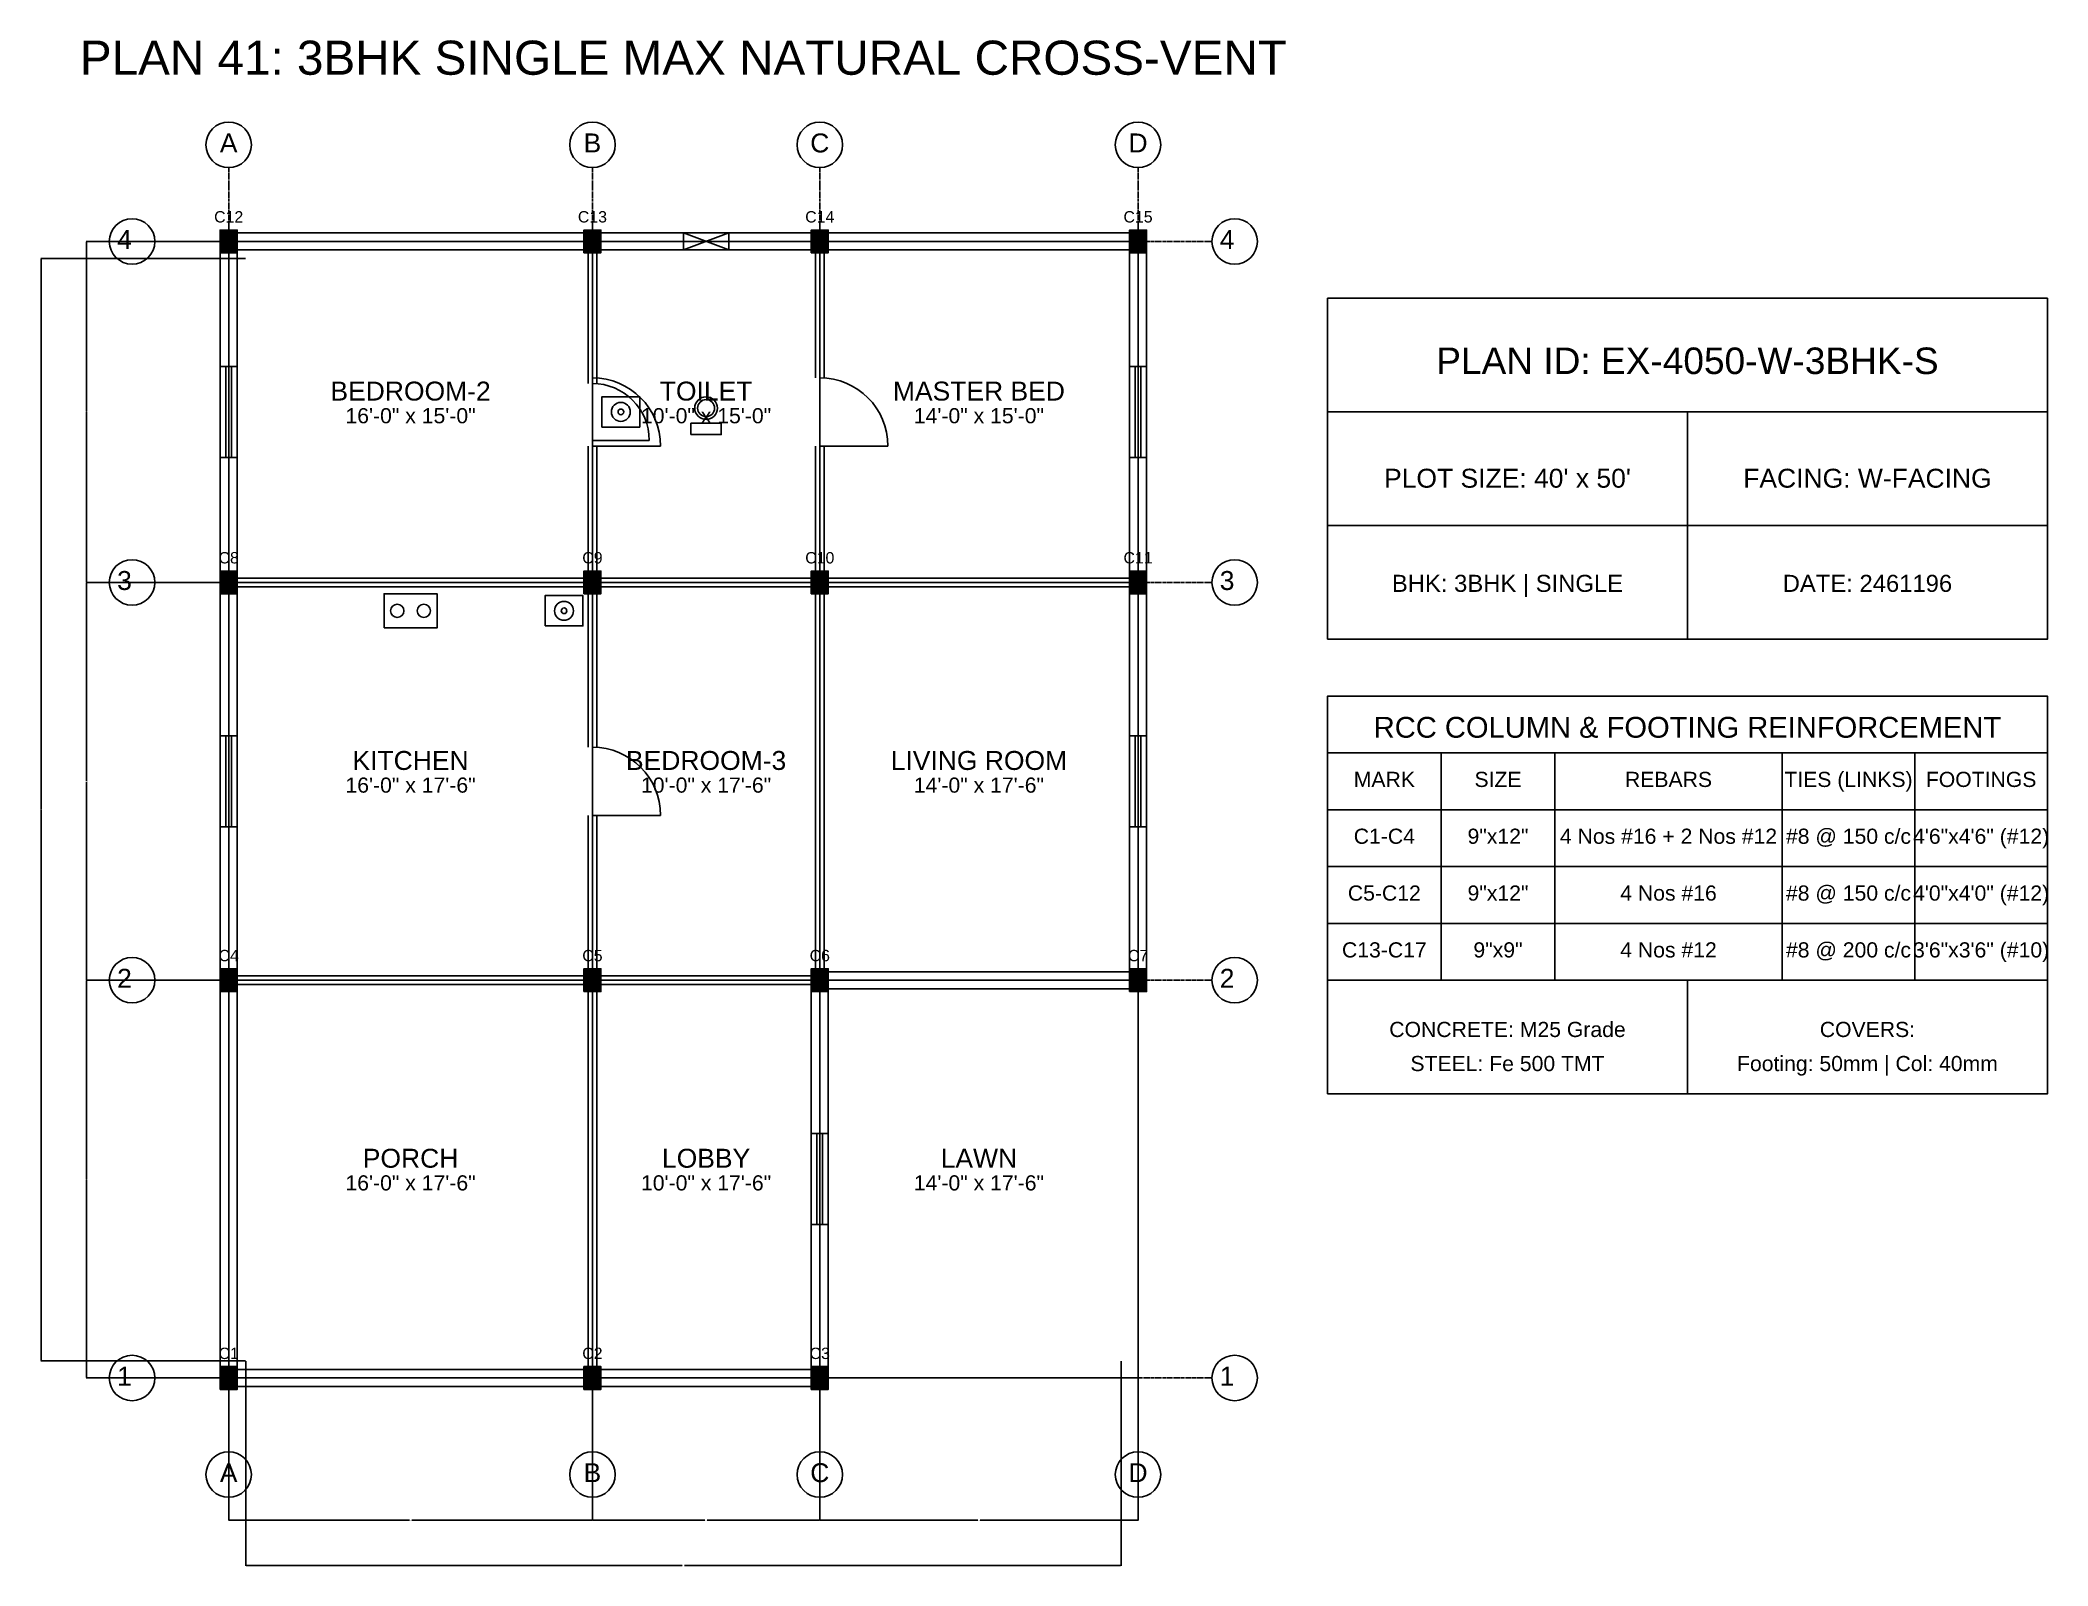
# Model space of a CAD drawing. Header units: inches. Extents: x -134 to 23580, y -99 to 23207.
# Drawn here: x -100 to 960, y 9901 to 10706 of the extents above; entities that cross this region are included whole.
import ezdxf
from ezdxf.enums import TextEntityAlignment as Align

# ---------------------------------------------------------------- set-up
doc = ezdxf.new("R2010")
doc.units = ezdxf.units.IN
doc.header["$MEASUREMENT"] = 0
doc.linetypes.add('CENTER', pattern=[2, 1.25, -0.25, 0.25, -0.25])
for name, color, linetype in [('A-COL-HATCH', 251, 'Continuous'), ('A-COLUMN', 1, 'Continuous'), ('A-DIM', 5, 'Continuous'), ('A-DOOR', 30, 'Continuous'), ('A-FIXTURE', 8, 'Continuous'), ('A-TEXT', 2, 'Continuous'), ('A-WALL-EXT', 7, 'Continuous'), ('A-WALL-INT', 9, 'Continuous'), ('A-WINDOW', 4, 'Continuous'), ('S-BEAM-FRAMING', 2, 'Continuous'), ('S-BUBBLE', 4, 'Continuous'), ('S-GRID-CENTER', 8, 'CENTER'), ('S-TABLE', 7, 'Continuous'), ('S-TEXT', 3, 'Continuous')]:
    doc.layers.add(name, color=color, linetype=linetype)
doc.styles.get("Standard").update_dxf_attribs({"font": 'arial.ttf'})
doc.dimstyles.get("Standard").update_dxf_attribs({"dimtxt": 0.18, "dimasz": 0.18, "dimexe": 0.18, "dimexo": 0.0625, "dimgap": 0.09, "dimtad": 0, "dimtih": 1, "dimtoh": 1, "dimdec": 4, "dimzin": 0, "dimdsep": 46, "dimtxsty": 'Standard', "dimcen": 0.09, "dimadec": 0, "dimazin": 0, "dimtfac": 1, "dimtdec": 4, "dimtofl": 0, "dimtmove": 0, "dimatfit": 3, "dimfxl": 1, "dimtolj": 1, "dimtzin": 0, "dimarcsym": 0})

msp = doc.modelspace()

# ---------------------------------------------------------------- texts
at = {"layer": 'A-TEXT'}
for s, height, p in [('PLAN 41: 3BHK SINGLE MAX NATURAL CROSS-VENT', 18, (240, 10688)), ('C12', 6, (0, 10610)), ('C13', 6, (192, 10610)), ('C14', 6, (312, 10610)), ('C15', 6, (480, 10610)), ('PLAN ID: EX-4050-W-3BHK-S', 14, (770, 10530)), ('BEDROOM-2', 10, (96, 10516)), ('TOILET', 10, (252, 10516)), ('MASTER BED', 10, (396, 10516)), ('16\'-0" x 15\'-0"', 8, (96, 10504)), ('10\'-0" x 15\'-0"', 8, (252, 10504)), ('14\'-0" x 15\'-0"', 8, (396, 10504)), ("PLOT SIZE: 40' x 50'", 10, (675, 10470)), ('FACING: W-FACING', 10, (865, 10470)), ('C8', 6, (0, 10430)), ('C9', 6, (192, 10430)), ('C10', 6, (312, 10430)), ('C11', 6, (480, 10430)), ('BHK: 3BHK | SINGLE', 9, (675, 10415)), ('DATE: 2461196', 9, (865, 10415)), ('KITCHEN', 10, (96, 10321)), ('BEDROOM-3', 10, (252, 10321)), ('LIVING ROOM', 10, (396, 10321)), ('16\'-0" x 17\'-6"', 8, (96, 10309)), ('10\'-0" x 17\'-6"', 8, (252, 10309)), ('14\'-0" x 17\'-6"', 8, (396, 10309)), ('C4', 6, (0, 10220)), ('C5', 6, (192, 10220)), ('C6', 6, (312, 10220)), ('C7', 6, (480, 10220)), ('PORCH', 10, (96, 10111)), ('LOBBY', 10, (252, 10111)), ('LAWN', 10, (396, 10111)), ('16\'-0" x 17\'-6"', 8, (96, 10099)), ('10\'-0" x 17\'-6"', 8, (252, 10099)), ('14\'-0" x 17\'-6"', 8, (396, 10099)), ('C1', 6, (0, 10010)), ('C2', 6, (192, 10010)), ('C3', 6, (312, 10010))]:
    msp.add_text(s, height=height, dxfattribs=at).set_placement(p, align=Align.CENTER)
at = {"layer": 'S-TEXT'}
for s, height, p in [('A', 10, (0, 10647)), ('B', 10, (192, 10647)), ('C', 10, (312, 10647)), ('D', 10, (480, 10647)), ('4', 10, (-55, 10596)), ('4', 10, (527, 10596)), ('3', 10, (-55, 10416)), ('3', 10, (527, 10416)), ('RCC COLUMN & FOOTING REINFORCEMENT', 11, (770, 10338)), ('MARK', 8, (610, 10312)), ('SIZE', 8, (670, 10312)), ('REBARS', 8, (760, 10312)), ('TIES (LINKS)', 8, (855, 10312)), ('FOOTINGS', 8, (925, 10312)), ('C1-C4', 8, (610, 10282)), ('9"x12"', 8, (670, 10282)), ('4 Nos #16 + 2 Nos #12', 8, (760, 10282)), ('#8 @ 150 c/c', 8, (855, 10282)), ('4\'6"x4\'6" (#12)', 8, (925, 10282)), ('C5-C12', 8, (610, 10252)), ('9"x12"', 8, (670, 10252)), ('4 Nos #16', 8, (760, 10252)), ('#8 @ 150 c/c', 8, (855, 10252)), ('4\'0"x4\'0" (#12)', 8, (925, 10252)), ('C13-C17', 8, (610, 10222)), ('9"x9"', 8, (670, 10222)), ('4 Nos #12', 8, (760, 10222)), ('#8 @ 200 c/c', 8, (855, 10222)), ('3\'6"x3\'6" (#10)', 8, (925, 10222)), ('2', 10, (-55, 10206)), ('2', 10, (527, 10206)), ('CONCRETE: M25 Grade', 8, (675, 10180)), ('COVERS:', 8, (865, 10180)), ('STEEL: Fe 500 TMT', 8, (675, 10162)), ('Footing: 50mm | Col: 40mm', 8, (865, 10162)), ('1', 10, (-55, 9996)), ('1', 10, (527, 9996)), ('A', 10, (0, 9945)), ('B', 10, (192, 9945)), ('C', 10, (312, 9945)), ('D', 10, (480, 9945))]:
    msp.add_text(s, height=height, dxfattribs=at).set_placement(p, align=Align.CENTER)

# ---------------------------------------------------------------- blocks, each defined once
blk = doc.blocks.new('*D373')
at = {"layer": 'A-DIM', "color": 0, "lineweight": -2, "transparency": 16777216}
for p, q in [((0, 10008.9), (0, 9924.8)), ((192, 10008.9), (192, 9924.8)), ((0.2, 9925), (95.4, 9925)), ((191.8, 9925), (96.6, 9925))]:
    blk.add_line(p, q, dxfattribs=at)
at = {"layer": 'A-DIM', "color": 0, "transparency": 16777216}
for points in [[(0.2, 9925), (0.2, 9925), (0, 9925)], [(191.8, 9925), (191.8, 9925), (192, 9925)]]:
    blk.add_solid(points, dxfattribs=at)
at = {"layer": 'Defpoints', "color": 0, "transparency": 16777216}
for p in [(0, 10009), (192, 10009), (192, 9925)]:
    blk.add_point(p, dxfattribs=at)
at = {"layer": 'A-DIM', "color": 0, "transparency": 16777216, "insert": (96, 9925), "char_height": 0.18, "attachment_point": 5}
blk.add_mtext('\\A1;192.0000', dxfattribs=at)
blk = doc.blocks.new('*D374')
at = {"layer": 'A-DIM', "color": 0, "lineweight": -2, "transparency": 16777216}
for p, q in [((192, 10008.9), (192, 9924.8)), ((312, 10008.9), (312, 9924.8)), ((192.2, 9925), (251.4, 9925)), ((311.8, 9925), (252.6, 9925))]:
    blk.add_line(p, q, dxfattribs=at)
at = {"layer": 'A-DIM', "color": 0, "transparency": 16777216}
for points in [[(192.2, 9925), (192.2, 9925), (192, 9925)], [(311.8, 9925), (311.8, 9925), (312, 9925)]]:
    blk.add_solid(points, dxfattribs=at)
at = {"layer": 'Defpoints', "color": 0, "transparency": 16777216}
for p in [(192, 10009), (312, 10009), (312, 9925)]:
    blk.add_point(p, dxfattribs=at)
at = {"layer": 'A-DIM', "color": 0, "transparency": 16777216, "insert": (252, 9925), "char_height": 0.18, "attachment_point": 5}
blk.add_mtext('\\A1;120.0000', dxfattribs=at)
blk = doc.blocks.new('*D375')
at = {"layer": 'A-DIM', "color": 0, "lineweight": -2, "transparency": 16777216}
for p, q in [((312, 10008.9), (312, 9924.8)), ((480, 10008.9), (480, 9924.8)), ((312.2, 9925), (395.4, 9925)), ((479.8, 9925), (396.6, 9925))]:
    blk.add_line(p, q, dxfattribs=at)
at = {"layer": 'A-DIM', "color": 0, "transparency": 16777216}
for points in [[(312.2, 9925), (312.2, 9925), (312, 9925)], [(479.8, 9925), (479.8, 9925), (480, 9925)]]:
    blk.add_solid(points, dxfattribs=at)
at = {"layer": 'Defpoints', "color": 0, "transparency": 16777216}
for p in [(312, 10009), (480, 10009), (480, 9925)]:
    blk.add_point(p, dxfattribs=at)
at = {"layer": 'A-DIM', "color": 0, "transparency": 16777216, "insert": (396, 9925), "char_height": 0.18, "attachment_point": 5}
blk.add_mtext('\\A1;168.0000', dxfattribs=at)
blk = doc.blocks.new('*D376')
at = {"layer": 'A-DIM', "color": 0, "lineweight": -2, "transparency": 16777216}
for p, q in [((9, 10008.9375), (9, 9900.82)), ((471, 10008.9375), (471, 9900.82)), ((9.18, 9901), (239.393206, 9901)), ((470.82, 9901), (240.606794, 9901))]:
    blk.add_line(p, q, dxfattribs=at)
at = {"layer": 'A-DIM', "color": 0, "transparency": 16777216}
for points in [[(9.18, 9901.03), (9.18, 9900.97), (9, 9901)], [(470.82, 9901.03), (470.82, 9900.97), (471, 9901)]]:
    blk.add_solid(points, dxfattribs=at)
at = {"layer": 'Defpoints', "color": 0, "transparency": 16777216}
for p in [(9, 10009), (471, 10009), (471, 9901)]:
    blk.add_point(p, dxfattribs=at)
at = {"layer": 'A-DIM', "color": 0, "transparency": 16777216, "insert": (240, 9901), "char_height": 0.18, "attachment_point": 5}
blk.add_mtext('\\A1;462.0000', dxfattribs=at)
blk = doc.blocks.new('*D377')
at = {"layer": 'A-DIM', "color": 0, "lineweight": -2, "transparency": 16777216}
for p, q in [((8.9, 10210), (-75.2, 10210)), ((-75, 10209.8), (-75, 10105.2)), ((-75, 10000.2), (-75, 10104.8)), ((8.9, 10000), (-75.2, 10000))]:
    blk.add_line(p, q, dxfattribs=at)
at = {"layer": 'A-DIM', "color": 0, "transparency": 16777216}
for points in [[(-75, 10209.8), (-75, 10209.8), (-75, 10210)], [(-75, 10000.2), (-75, 10000.2), (-75, 10000)]]:
    blk.add_solid(points, dxfattribs=at)
at = {"layer": 'Defpoints', "color": 0, "transparency": 16777216}
for p in [(-75, 10210), (9, 10210), (9, 10000)]:
    blk.add_point(p, dxfattribs=at)
at = {"layer": 'A-DIM', "color": 0, "transparency": 16777216, "insert": (-75, 10105), "char_height": 0.18, "attachment_point": 5}
blk.add_mtext('\\A1;210.0000', dxfattribs=at)
blk = doc.blocks.new('*D378')
at = {"layer": 'A-DIM', "color": 0, "lineweight": -2, "transparency": 16777216}
for p, q in [((8.9, 10420), (-75.2, 10420)), ((-75, 10419.8), (-75, 10315.2)), ((-75, 10210.2), (-75, 10314.8)), ((8.9, 10210), (-75.2, 10210))]:
    blk.add_line(p, q, dxfattribs=at)
at = {"layer": 'A-DIM', "color": 0, "transparency": 16777216}
for points in [[(-75, 10419.8), (-75, 10419.8), (-75, 10420)], [(-75, 10210.2), (-75, 10210.2), (-75, 10210)]]:
    blk.add_solid(points, dxfattribs=at)
at = {"layer": 'Defpoints', "color": 0, "transparency": 16777216}
for p in [(-75, 10420), (9, 10420), (9, 10210)]:
    blk.add_point(p, dxfattribs=at)
at = {"layer": 'A-DIM', "color": 0, "transparency": 16777216, "insert": (-75, 10315), "char_height": 0.18, "attachment_point": 5}
blk.add_mtext('\\A1;210.0000', dxfattribs=at)
blk = doc.blocks.new('*D379')
at = {"layer": 'A-DIM', "color": 0, "lineweight": -2, "transparency": 16777216}
for p, q in [((8.9, 10600), (-75.2, 10600)), ((-75, 10599.8), (-75, 10510.2)), ((-75, 10420.2), (-75, 10509.8)), ((8.9, 10420), (-75.2, 10420))]:
    blk.add_line(p, q, dxfattribs=at)
at = {"layer": 'A-DIM', "color": 0, "transparency": 16777216}
for points in [[(-75, 10599.8), (-75, 10599.8), (-75, 10600)], [(-75, 10420.2), (-75, 10420.2), (-75, 10420)]]:
    blk.add_solid(points, dxfattribs=at)
at = {"layer": 'Defpoints', "color": 0, "transparency": 16777216}
for p in [(-75, 10600), (9, 10600), (9, 10420)]:
    blk.add_point(p, dxfattribs=at)
at = {"layer": 'A-DIM', "color": 0, "transparency": 16777216, "insert": (-75, 10510), "char_height": 0.18, "attachment_point": 5}
blk.add_mtext('\\A1;180.0000', dxfattribs=at)
blk = doc.blocks.new('*D380')
at = {"layer": 'A-DIM', "color": 0, "lineweight": -2, "transparency": 16777216}
for p, q in [((8.9, 10591), (-99.2, 10591)), ((-99, 10590.8), (-99, 10300.2)), ((-99, 10009.2), (-99, 10299.8)), ((8.9, 10009), (-99.2, 10009))]:
    blk.add_line(p, q, dxfattribs=at)
at = {"layer": 'A-DIM', "color": 0, "transparency": 16777216}
for points in [[(-99, 10590.8), (-99, 10590.8), (-99, 10591)], [(-99, 10009.2), (-99, 10009.2), (-99, 10009)]]:
    blk.add_solid(points, dxfattribs=at)
at = {"layer": 'Defpoints', "color": 0, "transparency": 16777216}
for p in [(-99, 10591), (9, 10591), (9, 10009)]:
    blk.add_point(p, dxfattribs=at)
at = {"layer": 'A-DIM', "color": 0, "transparency": 16777216, "insert": (-99, 10300), "char_height": 0.18, "attachment_point": 5}
blk.add_mtext('\\A1;582.0000', dxfattribs=at)

# ---------------------------------------------------------------- dimensions: what is measured, and where the dimension line sits
at = {"layer": 'A-DIM'}
for base, p1, p2, picture, middle in [((-75, 10600), (9, 10420), (9, 10600), '*D379', (-75, 10510)), ((-99, 10591), (9, 10009), (9, 10591), '*D380', (-99, 10300)), ((-75, 10420), (9, 10210), (9, 10420), '*D378', (-75, 10315)), ((-75, 10210), (9, 10000), (9, 10210), '*D377', (-75, 10105))]:
    dim = msp.add_linear_dim(base=base, p1=p1, p2=p2, angle=90, dimstyle='Standard', dxfattribs=at)
    dim.commit()
    dim.dimension.update_dxf_attribs({"geometry": picture, "text_midpoint": middle})
for base, p1, p2, picture, middle in [((192, 9925), (0, 10009), (192, 10009), '*D373', (96, 9925)), ((471, 9901), (9, 10009), (471, 10009), '*D376', (240, 9901)), ((312, 9925), (192, 10009), (312, 10009), '*D374', (252, 9925)), ((480, 9925), (312, 10009), (480, 10009), '*D375', (396, 9925))]:
    dim = msp.add_linear_dim(base=base, p1=p1, p2=p2, dimstyle='Standard', dxfattribs=at)
    dim.commit()
    dim.dimension.update_dxf_attribs({"geometry": picture, "text_midpoint": middle})

# ---------------------------------------------------------------- linework, layer by layer
at = {"layer": 'A-COL-HATCH'}
for points in [[(-4.5, 10594), (4.5, 10594), (-4.5, 10606), (4.5, 10606)], [(187.5, 10594), (196.5, 10594), (187.5, 10606), (196.5, 10606)], [(307.5, 10594), (316.5, 10594), (307.5, 10606), (316.5, 10606)], [(475.5, 10594), (484.5, 10594), (475.5, 10606), (484.5, 10606)], [(-4.5, 10414), (4.5, 10414), (-4.5, 10426), (4.5, 10426)], [(187.5, 10414), (196.5, 10414), (187.5, 10426), (196.5, 10426)], [(307.5, 10414), (316.5, 10414), (307.5, 10426), (316.5, 10426)], [(475.5, 10414), (484.5, 10414), (475.5, 10426), (484.5, 10426)], [(-4.5, 10204), (4.5, 10204), (-4.5, 10216), (4.5, 10216)], [(187.5, 10204), (196.5, 10204), (187.5, 10216), (196.5, 10216)], [(307.5, 10204), (316.5, 10204), (307.5, 10216), (316.5, 10216)], [(475.5, 10204), (484.5, 10204), (475.5, 10216), (484.5, 10216)], [(-4.5, 9994), (4.5, 9994), (-4.5, 10006), (4.5, 10006)], [(187.5, 9994), (196.5, 9994), (187.5, 10006), (196.5, 10006)], [(307.5, 9994), (316.5, 9994), (307.5, 10006), (316.5, 10006)]]:
    msp.add_solid(points, dxfattribs=at)
at = {"layer": 'A-COLUMN'}
for points in [[(-4.5, 10594), (4.5, 10594), (4.5, 10606), (-4.5, 10606)], [(187.5, 10594), (196.5, 10594), (196.5, 10606), (187.5, 10606)], [(307.5, 10594), (316.5, 10594), (316.5, 10606), (307.5, 10606)], [(475.5, 10594), (484.5, 10594), (484.5, 10606), (475.5, 10606)], [(-4.5, 10414), (4.5, 10414), (4.5, 10426), (-4.5, 10426)], [(187.5, 10414), (196.5, 10414), (196.5, 10426), (187.5, 10426)], [(307.5, 10414), (316.5, 10414), (316.5, 10426), (307.5, 10426)], [(475.5, 10414), (484.5, 10414), (484.5, 10426), (475.5, 10426)], [(-4.5, 10204), (4.5, 10204), (4.5, 10216), (-4.5, 10216)], [(187.5, 10204), (196.5, 10204), (196.5, 10216), (187.5, 10216)], [(307.5, 10204), (316.5, 10204), (316.5, 10216), (307.5, 10216)], [(475.5, 10204), (484.5, 10204), (484.5, 10216), (475.5, 10216)], [(-4.5, 9994), (4.5, 9994), (4.5, 10006), (-4.5, 10006)], [(187.5, 9994), (196.5, 9994), (196.5, 10006), (187.5, 10006)], [(307.5, 9994), (316.5, 9994), (316.5, 10006), (307.5, 10006)]]:
    msp.add_lwpolyline(points, close=True, dxfattribs=at)
at = {"layer": 'A-DOOR'}
for p, q in [((192, 10495), (222, 10495)), ((192, 10492), (228, 10492)), ((312, 10492), (348, 10492)), ((192, 10297), (228, 10297)), ((192, 10297), (228, 10297))]:
    msp.add_line(p, q, dxfattribs=at)
for centre, radius in [((192, 10492), 36), ((192, 10495), 30), ((312, 10492), 36), ((192, 10297), 36), ((192, 10297), 36)]:
    msp.add_arc(centre, radius, 0, 90, dxfattribs=at)
at = {"layer": 'A-FIXTURE'}
for points in [[(197, 10502), (217, 10502), (217, 10518), (197, 10518)], [(244, 10498), (260, 10498), (260, 10504), (244, 10504)], [(82, 10396), (110, 10396), (110, 10414), (82, 10414)], [(167, 10397), (187, 10397), (187, 10413), (167, 10413)]]:
    msp.add_lwpolyline(points, close=True, dxfattribs=at)
for centre, radius in [((207, 10510), 5), ((252, 10512), 6), ((252, 10512), 4.5), ((207, 10510), 1.5), ((89, 10405), 3.5), ((103, 10405), 3.5), ((177, 10405), 5), ((177, 10405), 1.5)]:
    msp.add_circle(centre, radius, dxfattribs=at)
at = {"layer": 'A-WALL-EXT'}
for p, q in [((-4.5, 10534), (-4.5, 10600)), ((0, 10604.5), (192, 10604.5)), ((4.5, 10534), (4.5, 10600)), ((192, 10604.5), (240, 10604.5)), ((264, 10604.5), (312, 10604.5)), ((312, 10604.5), (480, 10604.5)), ((475.5, 10534), (475.5, 10600)), ((484.5, 10534), (484.5, 10600)), ((0, 10595.5), (192, 10595.5)), ((192, 10595.5), (240, 10595.5)), ((264, 10595.5), (312, 10595.5)), ((312, 10595.5), (480, 10595.5)), ((580, 10510), (960, 10510)), ((770, 10390), (770, 10510)), ((-4.5, 10420), (-4.5, 10486)), ((4.5, 10420), (4.5, 10486)), ((475.5, 10420), (475.5, 10486)), ((484.5, 10420), (484.5, 10486)), ((580, 10450), (960, 10450)), ((-4.5, 10339), (-4.5, 10420)), ((4.5, 10339), (4.5, 10420)), ((475.5, 10339), (475.5, 10420)), ((484.5, 10339), (484.5, 10420)), ((-4.5, 10210), (-4.5, 10291)), ((4.5, 10210), (4.5, 10291)), ((475.5, 10210), (475.5, 10291)), ((484.5, 10210), (484.5, 10291)), ((-4.5, 10000), (-4.5, 10210)), ((4.5, 10000), (4.5, 10210)), ((307.5, 10129), (307.5, 10210)), ((312, 10214.5), (480, 10214.5)), ((312, 10205.5), (480, 10205.5)), ((316.5, 10129), (316.5, 10210)), ((307.5, 10000), (307.5, 10081)), ((316.5, 10000), (316.5, 10081)), ((0, 10004.5), (192, 10004.5)), ((192, 10004.5), (312, 10004.5)), ((0, 9995.5), (192, 9995.5)), ((192, 9995.5), (312, 9995.5))]:
    msp.add_line(p, q, dxfattribs=at)
msp.add_lwpolyline([(580, 10390), (960, 10390), (960, 10570), (580, 10570)], close=True, dxfattribs=at)
at = {"layer": 'A-WALL-INT'}
for p, q in [((189.75, 10525), (189.75, 10600)), ((194.25, 10525), (194.25, 10600)), ((309.75, 10528), (309.75, 10600)), ((314.25, 10528), (314.25, 10600)), ((189.75, 10420), (189.75, 10492)), ((194.25, 10420), (194.25, 10492)), ((309.75, 10420), (309.75, 10492)), ((314.25, 10420), (314.25, 10492)), ((0, 10422.25), (192, 10422.25)), ((0, 10417.75), (192, 10417.75)), ((189.75, 10333), (189.75, 10420)), ((192, 10422.25), (312, 10422.25)), ((192, 10417.75), (312, 10417.75)), ((194.25, 10333), (194.25, 10420)), ((309.75, 10210), (309.75, 10420)), ((312, 10422.25), (480, 10422.25)), ((312, 10417.75), (480, 10417.75)), ((314.25, 10210), (314.25, 10420)), ((189.75, 10210), (189.75, 10297)), ((194.25, 10210), (194.25, 10297)), ((0, 10212.25), (192, 10212.25)), ((0, 10207.75), (192, 10207.75)), ((189.75, 10000), (189.75, 10210)), ((192, 10212.25), (312, 10212.25)), ((192, 10207.75), (312, 10207.75)), ((194.25, 10000), (194.25, 10210))]:
    msp.add_line(p, q, dxfattribs=at)
at = {"layer": 'A-WINDOW'}
for p, q in [((240, 10595.5), (264, 10604.5)), ((240, 10604.5), (264, 10595.5)), ((-1.5, 10486), (-1.5, 10534)), ((1.5, 10486), (1.5, 10534)), ((478.5, 10486), (478.5, 10534)), ((481.5, 10486), (481.5, 10534)), ((-1.5, 10291), (-1.5, 10339)), ((1.5, 10291), (1.5, 10339)), ((478.5, 10291), (478.5, 10339)), ((481.5, 10291), (481.5, 10339)), ((310.5, 10081), (310.5, 10129)), ((313.5, 10081), (313.5, 10129))]:
    msp.add_line(p, q, dxfattribs=at)
for points in [[(240, 10595.5), (264, 10595.5), (264, 10604.5), (240, 10604.5)], [(-4.5, 10486), (4.5, 10486), (4.5, 10534), (-4.5, 10534)], [(475.5, 10486), (484.5, 10486), (484.5, 10534), (475.5, 10534)], [(-4.5, 10291), (4.5, 10291), (4.5, 10339), (-4.5, 10339)], [(475.5, 10291), (484.5, 10291), (484.5, 10339), (475.5, 10339)], [(307.5, 10081), (316.5, 10081), (316.5, 10129), (307.5, 10129)]]:
    msp.add_lwpolyline(points, close=True, dxfattribs=at)
at = {"layer": 'S-BEAM-FRAMING'}
for p, q in [((0, 10000), (0, 10600)), ((0, 10600), (480, 10600)), ((192, 10000), (192, 10600)), ((312, 10000), (312, 10600)), ((480, 10000), (480, 10600)), ((0, 10420), (480, 10420)), ((0, 10210), (480, 10210)), ((0, 10000), (480, 10000))]:
    msp.add_line(p, q, dxfattribs=at)
at = {"layer": 'S-BUBBLE'}
for centre in [(0, 10651), (192, 10651), (312, 10651), (480, 10651), (-51, 10600), (531, 10600), (-51, 10420), (531, 10420), (-51, 10210), (531, 10210), (-51, 10000), (531, 10000), (0, 9949), (192, 9949), (312, 9949), (480, 9949)]:
    msp.add_circle(centre, 12, dxfattribs=at)
at = {"layer": 'S-GRID-CENTER'}
for p, q in [((0, 9961), (0, 10639)), ((192, 9961), (192, 10639)), ((312, 9961), (312, 10639)), ((480, 9961), (480, 10639)), ((-39, 10600), (519, 10600)), ((-39, 10420), (519, 10420)), ((-39, 10210), (519, 10210)), ((-39, 10000), (519, 10000))]:
    msp.add_line(p, q, dxfattribs=at)
at = {"layer": 'S-TABLE'}
for points in [[(580, 10330), (960, 10330), (960, 10360), (580, 10360)], [(580, 10300), (640, 10300), (640, 10330), (580, 10330)], [(640, 10300), (700, 10300), (700, 10330), (640, 10330)], [(700, 10300), (820, 10300), (820, 10330), (700, 10330)], [(820, 10300), (890, 10300), (890, 10330), (820, 10330)], [(890, 10300), (960, 10300), (960, 10330), (890, 10330)], [(580, 10270), (640, 10270), (640, 10300), (580, 10300)], [(640, 10270), (700, 10270), (700, 10300), (640, 10300)], [(700, 10270), (820, 10270), (820, 10300), (700, 10300)], [(820, 10270), (890, 10270), (890, 10300), (820, 10300)], [(890, 10270), (960, 10270), (960, 10300), (890, 10300)], [(580, 10240), (640, 10240), (640, 10270), (580, 10270)], [(640, 10240), (700, 10240), (700, 10270), (640, 10270)], [(700, 10240), (820, 10240), (820, 10270), (700, 10270)], [(820, 10240), (890, 10240), (890, 10270), (820, 10270)], [(890, 10240), (960, 10240), (960, 10270), (890, 10270)], [(580, 10210), (640, 10210), (640, 10240), (580, 10240)], [(640, 10210), (700, 10210), (700, 10240), (640, 10240)], [(700, 10210), (820, 10210), (820, 10240), (700, 10240)], [(820, 10210), (890, 10210), (890, 10240), (820, 10240)], [(890, 10210), (960, 10210), (960, 10240), (890, 10240)], [(580, 10150), (770, 10150), (770, 10210), (580, 10210)], [(770, 10150), (960, 10150), (960, 10210), (770, 10210)]]:
    msp.add_lwpolyline(points, close=True, dxfattribs=at)

msp.set_redraw_order([(e.dxf.handle, doc.entitydb.next_handle()) for e in msp.query("TEXT MTEXT ATTDEF DIMENSION ARC_DIMENSION")])  # texts and dimensions are drawn at this point

doc.saveas('drawing.dxf')
